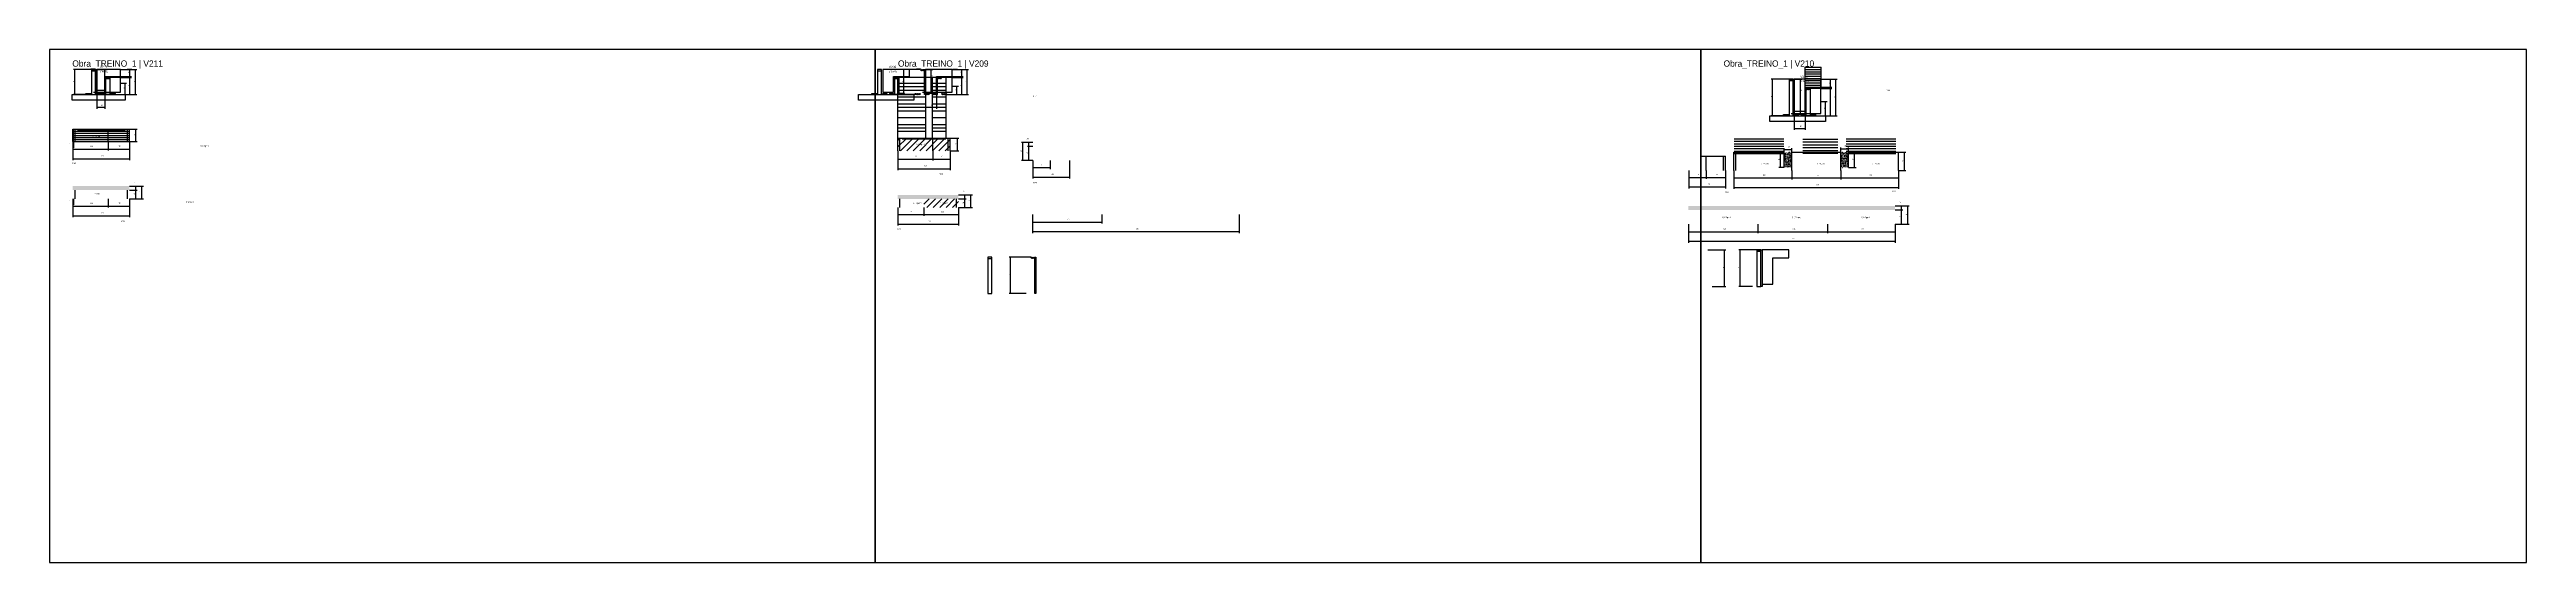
# Model space of a CAD drawing. Header units: metres. Extents: x -41 to 34800, y -36000 to 1848.
# Drawn here: x 2900 to 11600, y -10800 to -9000 of the extents above; entities that cross this region are included whole.
import ezdxf

# ---------------------------------------------------------------- set-up
doc = ezdxf.new("R2010")
doc.units = ezdxf.units.M
for name, color, linetype in [('CELL_BORDER', 8, 'Continuous'), ('CONCRETO', 251, 'Continuous'), ('COTA', 4, 'Continuous'), ('Cota Seção (2x)', 4, 'Continuous'), ('Hachura', 253, 'Continuous'), ('LABEL_ID', 3, 'Continuous'), ('Madeira', 126, 'Continuous'), ('NOMENCLATURA', 7, 'Continuous'), ('Painéis', 200, 'Continuous'), ('REAPROVEITAMENTO', 251, 'Continuous'), ('SARR_2.2x7', 40, 'Continuous'), ('Texto Seção', 7, 'Continuous')]:
    doc.layers.add(name, color=color, linetype=linetype)

msp = doc.modelspace()

# ---------------------------------------------------------------- hatches: boundary and pattern name
at = {"layer": 'COTA'}
h = msp.add_hatch(dxfattribs=at)
h.set_pattern_fill('AR-CONC', scale=0.03)
h.paths.add_polyline_path([(9019.3, -9360.02), (8992.3, -9360.02), (8992.3, -9414.02), (9019.3, -9414.02)])
h = msp.add_hatch(dxfattribs=at)
h.set_pattern_fill('AR-CONC', scale=0.03)
h.paths.add_polyline_path([(9218.3, -9362.22), (9218.3, -9360.02), (9191.3, -9360.02), (9191.3, -9414.02), (9218.3, -9414.02)])
h = msp.add_hatch(dxfattribs=at)
h.set_pattern_fill('AR-CONC', scale=0.03)
h.paths.add_polyline_path([(3180.6, -9493.3), (3180.6, -9479.3), (3180.6, -9479.3), (2981.6, -9479.3), (2981.6, -9479.3), (2981.6, -9493.3), (2981.6, -9493.3), (3180.6, -9493.3)])
h = msp.add_hatch(dxfattribs=at)
h.set_pattern_fill('AR-CONC', scale=0.03)
h.paths.add_polyline_path([(6092.4, -9510.2), (5879.4, -9510.2), (5879.4, -9510.2), (5879.4, -9524.2), (5879.4, -9524.2), (6092.4, -9524.2), (6092.4, -9524.2), (6092.4, -9510.2)])
h = msp.add_hatch(dxfattribs=at)
h.set_pattern_fill('AR-CONC', scale=0.03)
h.paths.add_polyline_path([(9382.5, -9548.92), (9382.5, -9562.92), (9382.5, -9562.92), (8656.5, -9562.92), (8656.5, -9562.92), (8656.5, -9548.92), (8656.5, -9548.92), (9382.5, -9548.92)])
at = {"layer": 'Hachura'}
h = msp.add_hatch(dxfattribs=at)
h.set_pattern_fill('ANSI31', scale=0.5)
h.paths.add_polyline_path([(3061.7, -9074.4), (3061.7, -9070), (3061.7, -9070), (3047.7, -9070), (3047.7, -9070), (3047.7, -9074.4), (3047.7, -9074.4), (3061.7, -9074.4)])
h = msp.add_hatch(color=8, dxfattribs=at)
h.dxf.hatch_style = 1
h.paths.add_polyline_path([(3061.7, -9070), (3065.7, -9070), (3065.7, -9070), (3065.7, -9158), (3065.7, -9158), (3061.7, -9158), (3061.7, -9158), (3061.7, -9070)])
h = msp.add_hatch(color=8, dxfattribs=at)
h.dxf.hatch_style = 1
h.paths.add_polyline_path([(3097.7, -9094), (3093.7, -9094), (3093.7, -9094), (3093.7, -9158), (3093.7, -9158), (3097.7, -9158), (3097.7, -9158), (3097.7, -9094)])
h = msp.add_hatch(color=8, dxfattribs=at)
h.dxf.hatch_style = 1
h.paths.add_polyline_path([(3093.7, -9098), (3093.7, -9094), (3093.7, -9094), (3149.3, -9094), (3149.3, -9094), (3149.3, -9098), (3149.3, -9098), (3093.7, -9098)])
h = msp.add_hatch(dxfattribs=at)
h.set_pattern_fill('ANSI31', scale=0.5)
h.paths.add_polyline_path([(3097.7, -9102.4), (3097.7, -9098), (3097.7, -9098), (3111.7, -9098), (3111.7, -9098), (3111.7, -9102.4), (3111.7, -9102.4), (3097.7, -9102.4)])
h = msp.add_hatch(dxfattribs=at)
h.set_pattern_fill('ANSI31', scale=0.5)
h.paths.add_polyline_path([(5973.3, -9074.4), (5973.3, -9070), (5973.3, -9070), (5959.3, -9070), (5959.3, -9070), (5959.3, -9074.4), (5959.3, -9074.4), (5973.3, -9074.4)])
h = msp.add_hatch(color=8, dxfattribs=at)
h.dxf.hatch_style = 1
h.paths.add_polyline_path([(5973.3, -9070), (5977.3, -9070), (5977.3, -9070), (5977.3, -9158), (5977.3, -9158), (5973.3, -9158), (5973.3, -9158), (5973.3, -9070)])
h = msp.add_hatch(color=8, dxfattribs=at)
h.dxf.hatch_style = 1
h.paths.add_polyline_path([(6015.3, -9098), (6015.3, -9094), (6015.3, -9094), (6070.9, -9094), (6070.9, -9094), (6070.9, -9098), (6070.9, -9098), (6015.3, -9098)])
h = msp.add_hatch(color=8, dxfattribs=at)
h.dxf.hatch_style = 1
h.paths.add_polyline_path([(6019.3, -9098), (6015.3, -9098), (6015.3, -9098), (6015.3, -9158), (6015.3, -9158), (6019.3, -9158), (6019.3, -9158), (6019.3, -9098)])
h = msp.add_hatch(dxfattribs=at)
h.set_pattern_fill('ANSI31', scale=0.5)
h.paths.add_polyline_path([(6019.3, -9102.4), (6019.3, -9098), (6019.3, -9098), (6033.3, -9098), (6033.3, -9098), (6033.3, -9102.4), (6033.3, -9102.4), (6019.3, -9102.4)])
h = msp.add_hatch(dxfattribs=at)
h.set_pattern_fill('ANSI31', scale=0.5)
h.paths.add_polyline_path([(9024.4, -9108.62), (9024.4, -9104.22), (9024.4, -9104.22), (9010.4, -9104.22), (9010.4, -9104.22), (9010.4, -9108.62), (9010.4, -9108.62), (9024.4, -9108.62)])
h = msp.add_hatch(color=8, dxfattribs=at)
h.dxf.hatch_style = 1
h.paths.add_polyline_path([(9024.4, -9104.22), (9028.4, -9104.22), (9028.4, -9104.22), (9028.4, -9232.22), (9028.4, -9232.22), (9024.4, -9232.22), (9024.4, -9232.22), (9024.4, -9104.22)])
h = msp.add_hatch(color=8, dxfattribs=at)
h.dxf.hatch_style = 1
h.paths.add_polyline_path([(9070.4, -9132.22), (9066.4, -9132.22), (9066.4, -9132.22), (9066.4, -9232.22), (9066.4, -9232.22), (9070.4, -9232.22), (9070.4, -9232.22), (9070.4, -9132.22)])
h = msp.add_hatch(color=8, dxfattribs=at)
h.dxf.hatch_style = 1
h.paths.add_polyline_path([(9066.4, -9136.22), (9066.4, -9132.22), (9066.4, -9132.22), (9122, -9132.22), (9122, -9132.22), (9122, -9136.22), (9122, -9136.22), (9066.4, -9136.22)])
h = msp.add_hatch(dxfattribs=at)
h.set_pattern_fill('ANSI31', scale=0.5)
h.paths.add_polyline_path([(3027.7, -9158), (3027.7, -9153.6), (3027.7, -9153.6), (3047.7, -9153.6), (3047.7, -9153.6), (3047.7, -9158), (3047.7, -9158), (3027.7, -9158)])
h = msp.add_hatch(color=8, dxfattribs=at)
h.dxf.hatch_style = 1
h.paths.add_polyline_path([(3065.7, -9153.6), (3065.7, -9150), (3065.7, -9150), (3093.7, -9150), (3093.7, -9150), (3093.7, -9153.6), (3093.7, -9153.6), (3065.7, -9153.6)])
h = msp.add_hatch(dxfattribs=at)
h.set_pattern_fill('ANSI31', scale=0.5)
h.paths.add_polyline_path([(3065.7, -9158), (3065.7, -9153.6), (3065.7, -9153.6), (3075.7, -9153.6), (3075.7, -9153.6), (3075.7, -9158), (3075.7, -9158), (3065.7, -9158)])
h = msp.add_hatch(dxfattribs=at)
h.set_pattern_fill('ANSI31', scale=0.5)
h.paths.add_polyline_path([(3093.7, -9158), (3093.7, -9153.6), (3093.7, -9153.6), (3083.7, -9153.6), (3083.7, -9153.6), (3083.7, -9158), (3083.7, -9158), (3093.7, -9158)])
h = msp.add_hatch(dxfattribs=at)
h.set_pattern_fill('ANSI31', scale=0.5)
h.paths.add_polyline_path([(3131.7, -9158), (3131.7, -9153.6), (3131.7, -9153.6), (3111.7, -9153.6), (3111.7, -9153.6), (3111.7, -9158), (3111.7, -9158), (3131.7, -9158)])
h = msp.add_hatch(dxfattribs=at)
h.set_pattern_fill('ANSI31', scale=0.5)
h.paths.add_polyline_path([(5939.3, -9158), (5939.3, -9153.6), (5939.3, -9153.6), (5959.3, -9153.6), (5959.3, -9153.6), (5959.3, -9158), (5959.3, -9158), (5939.3, -9158)])
h = msp.add_hatch(color=8, dxfattribs=at)
h.dxf.hatch_style = 1
h.paths.add_polyline_path([(5977.3, -9153.6), (5977.3, -9150), (5977.3, -9150), (6015.3, -9150), (6015.3, -9150), (6015.3, -9153.6), (6015.3, -9153.6), (5977.3, -9153.6)])
h = msp.add_hatch(dxfattribs=at)
h.set_pattern_fill('ANSI31', scale=0.5)
h.paths.add_polyline_path([(5977.3, -9158), (5977.3, -9153.6), (5977.3, -9153.6), (5991.3, -9153.6), (5991.3, -9153.6), (5991.3, -9158), (5991.3, -9158), (5977.3, -9158)])
h = msp.add_hatch(dxfattribs=at)
h.set_pattern_fill('ANSI31', scale=0.5)
h.paths.add_polyline_path([(6015.3, -9158), (6015.3, -9153.6), (6015.3, -9153.6), (6001.3, -9153.6), (6001.3, -9153.6), (6001.3, -9158), (6001.3, -9158), (6015.3, -9158)])
h = msp.add_hatch(dxfattribs=at)
h.set_pattern_fill('ANSI31', scale=0.5)
h.paths.add_polyline_path([(6053.3, -9158), (6053.3, -9153.6), (6053.3, -9153.6), (6033.3, -9153.6), (6033.3, -9153.6), (6033.3, -9158), (6033.3, -9158), (6053.3, -9158)])
h = msp.add_hatch(dxfattribs=at)
h.set_pattern_fill('ANSI31', scale=0.5)
h.paths.add_polyline_path([(9070.4, -9140.62), (9070.4, -9136.22), (9070.4, -9136.22), (9084.4, -9136.22), (9084.4, -9136.22), (9084.4, -9140.62), (9084.4, -9140.62), (9070.4, -9140.62)])
h = msp.add_hatch(dxfattribs=at)
h.set_pattern_fill('ANSI31', scale=0.5)
h.paths.add_polyline_path([(8990.4, -9232.22), (8990.4, -9227.82), (8990.4, -9227.82), (9010.4, -9227.82), (9010.4, -9227.82), (9010.4, -9232.22), (9010.4, -9232.22), (8990.4, -9232.22)])
h = msp.add_hatch(color=8, dxfattribs=at)
h.dxf.hatch_style = 1
h.paths.add_polyline_path([(9028.4, -9227.82), (9028.4, -9224.22), (9028.4, -9224.22), (9066.4, -9224.22), (9066.4, -9224.22), (9066.4, -9227.82), (9066.4, -9227.82), (9028.4, -9227.82)])
h = msp.add_hatch(dxfattribs=at)
h.set_pattern_fill('ANSI31', scale=0.5)
h.paths.add_polyline_path([(9028.4, -9232.22), (9028.4, -9227.82), (9028.4, -9227.82), (9042.4, -9227.82), (9042.4, -9227.82), (9042.4, -9232.22), (9042.4, -9232.22), (9028.4, -9232.22)])
h = msp.add_hatch(dxfattribs=at)
h.set_pattern_fill('ANSI31', scale=0.5)
h.paths.add_polyline_path([(9066.4, -9232.22), (9066.4, -9227.82), (9066.4, -9227.82), (9052.4, -9227.82), (9052.4, -9227.82), (9052.4, -9232.22), (9052.4, -9232.22), (9066.4, -9232.22)])
h = msp.add_hatch(dxfattribs=at)
h.set_pattern_fill('ANSI31', scale=0.5)
h.paths.add_polyline_path([(9104.4, -9232.22), (9104.4, -9227.82), (9104.4, -9227.82), (9084.4, -9227.82), (9084.4, -9227.82), (9084.4, -9232.22), (9084.4, -9232.22), (9104.4, -9232.22)])
h = msp.add_hatch(dxfattribs=at)
h.set_pattern_fill('ANSI31', scale=0.5)
h.paths.add_polyline_path([(6360.5, -9732.8), (6360.5, -9728.4), (6360.5, -9728.4), (6346.5, -9728.4), (6346.5, -9728.4), (6346.5, -9732.8), (6346.5, -9732.8), (6360.5, -9732.8)])
h = msp.add_hatch(color=8, dxfattribs=at)
h.dxf.hatch_style = 1
h.paths.add_polyline_path([(6360.5, -9728.4), (6364.5, -9728.4), (6364.5, -9728.4), (6364.5, -9856.4), (6364.5, -9856.4), (6360.5, -9856.4), (6360.5, -9856.4), (6360.5, -9728.4)])
h = msp.add_hatch(dxfattribs=at)
h.set_pattern_fill('ANSI31', scale=0.5)
h.paths.add_polyline_path([(8911.3, -9707.42), (8911.3, -9703.02), (8911.3, -9703.02), (8897.3, -9703.02), (8897.3, -9703.02), (8897.3, -9707.42), (8897.3, -9707.42), (8911.3, -9707.42)])
h = msp.add_hatch(color=8, dxfattribs=at)
h.dxf.hatch_style = 1
h.paths.add_polyline_path([(8911.3, -9703.02), (8915.3, -9703.02), (8915.3, -9703.02), (8915.3, -9831.02), (8915.3, -9831.02), (8911.3, -9831.02), (8911.3, -9831.02), (8911.3, -9703.02)])
at = {"layer": 'REAPROVEITAMENTO'}
h = msp.add_hatch(dxfattribs=at)
h.set_pattern_fill('ANSI31', scale=5)
h.paths.add_polyline_path([(5880, -9310.9), (5880, -9354.9), (5880, -9354.9), (6063, -9354.9), (6063, -9354.9), (6063, -9310.9), (6063, -9310.9), (5880, -9310.9)])
h = msp.add_hatch(dxfattribs=at)
h.set_pattern_fill('ANSI31', scale=5)
h.paths.add_polyline_path([(5970.4, -9524.2), (5970.4, -9554.2), (5970.4, -9554.2), (6092.4, -9554.2), (6092.4, -9554.2), (6092.4, -9524.2), (6092.4, -9524.2), (5970.4, -9524.2)])

# ---------------------------------------------------------------- linework, layer by layer
at = {"layer": 'CELL_BORDER'}
for points in [[(2900, -10800), (5800, -10800), (5800, -9000), (2900, -9000)], [(5800, -10800), (8700, -10800), (8700, -9000), (5800, -9000)], [(8700, -10800), (11600, -10800), (11600, -9000), (8700, -9000)]]:
    msp.add_lwpolyline(points, close=True, dxfattribs=at)
at = {"layer": 'CONCRETO'}
for points in [[(3149.3, -9094), (3149.3, -9070), (3065.7, -9070), (3065.7, -9098), (3065.7, -9098), (3065.7, -9150), (3093.7, -9150), (3093.7, -9094)], [(3065.7, -9150), (3149.3, -9150), (3149.3, -9070), (3065.7, -9070)], [(5920.3, -9094), (5920.3, -9070), (5826.7, -9070), (5826.7, -9098), (5826.7, -9098), (5826.7, -9150), (5864.7, -9150), (5864.7, -9094)], [(5977.3, -9150), (6070.9, -9150), (6070.9, -9070), (5977.3, -9070)], [(9122, -9132.22), (9122, -9104.22), (9028.4, -9104.22), (9028.4, -9132.22), (9028.4, -9132.22), (9028.4, -9224.22), (9066.4, -9224.22), (9066.4, -9132.22)], [(9028.4, -9224.22), (9122, -9224.22), (9122, -9104.22), (9028.4, -9104.22)], [(9008.9, -9731.02), (9008.9, -9703.02), (8915.3, -9703.02), (8915.3, -9731.02), (8915.3, -9731.02), (8915.3, -9823.02), (8953.3, -9823.02), (8953.3, -9731.02)]]:
    msp.add_lwpolyline(points, close=True, dxfattribs=at)
at = {"layer": 'COTA'}
for p, q in [((3047.7, -9070), (2983.9, -9070)), ((2988.9, -9158), (2988.9, -9070)), ((3147, -9118), (3170.6, -9118)), ((3149.3, -9070), (3206.7, -9070)), ((3149.3, -9070), (3187.4, -9070)), ((3149.3, -9094), (3187.4, -9094)), ((3149.3, -9098), (3187.4, -9098)), ((3165.6, -9158), (3165.6, -9118)), ((3182.4, -9094), (3182.4, -9070)), ((3182.4, -9158), (3182.4, -9098)), ((3201.7, -9158), (3201.7, -9070)), ((5959.3, -9070), (5895.4, -9070)), ((5900.4, -9158), (5900.4, -9070)), ((6068.6, -9128), (6092.1, -9128)), ((6070.9, -9070), (6128.3, -9070)), ((6070.9, -9070), (6108.9, -9070)), ((6070.9, -9094), (6108.9, -9094)), ((6070.9, -9098), (6108.9, -9098)), ((6087.1, -9158), (6087.1, -9128)), ((6103.9, -9094), (6103.9, -9070)), ((6103.9, -9158), (6103.9, -9098)), ((6123.3, -9158), (6123.3, -9070)), ((9010.4, -9104.22), (8946.5, -9104.22)), ((8951.5, -9232.22), (8951.5, -9104.22)), ((9122, -9104.22), (9179.4, -9104.22)), ((9122, -9104.22), (9160.1, -9104.22)), ((9122, -9132.22), (9160.1, -9132.22)), ((9155.1, -9132.22), (9155.1, -9104.22)), ((9174.4, -9232.22), (9174.4, -9104.22)), ((3032.1, -9158), (2983.9, -9158)), ((3065.7, -9158), (3065.7, -9207.7)), ((3065.7, -9202.7), (3093.7, -9202.7)), ((3093.7, -9158), (3093.7, -9207.7)), ((3127.3, -9158), (3206.7, -9158)), ((3127.3, -9158), (3187.4, -9158)), ((3147, -9158), (3170.6, -9158)), ((5943.7, -9158), (5895.4, -9158)), ((5977.3, -9158), (5977.3, -9207.7)), ((5977.3, -9202.7), (6015.3, -9202.7)), ((6015.3, -9158), (6015.3, -9207.7)), ((6048.9, -9158), (6128.3, -9158)), ((6048.9, -9158), (6108.9, -9158)), ((6068.6, -9158), (6092.1, -9158)), ((9119.7, -9182.22), (9143.3, -9182.22)), ((9122, -9136.22), (9160.1, -9136.22)), ((9138.3, -9232.22), (9138.3, -9182.22)), ((9155.1, -9232.22), (9155.1, -9136.22)), ((3180.6, -9279.2), (3208, -9279.2)), ((3203, -9323.2), (3203, -9279.2)), ((8994.8, -9232.22), (8946.5, -9232.22)), ((9028.4, -9232.22), (9028.4, -9281.92)), ((9028.4, -9276.92), (9066.4, -9276.92)), ((9066.4, -9232.22), (9066.4, -9281.92)), ((9100, -9232.22), (9179.4, -9232.22)), ((9100, -9232.22), (9160.1, -9232.22)), ((9119.7, -9232.22), (9143.3, -9232.22)), ((2981.6, -9323.2), (2981.6, -9354.7)), ((2981.6, -9323.2), (2981.6, -9388.3)), ((2981.6, -9323.2), (2981.6, -9344.9)), ((2981.6, -9339.9), (2983.6, -9339.9)), ((2981.6, -9349.7), (3105.6, -9349.7)), ((2981.6, -9383.3), (3180.6, -9383.3)), ((2983.6, -9323.2), (2983.6, -9344.9)), ((3105.6, -9323.2), (3105.6, -9354.7)), ((3105.6, -9323.2), (3105.6, -9354.7)), ((3105.6, -9349.7), (3180.6, -9349.7)), ((3180.6, -9323.2), (3180.6, -9354.7)), ((3180.6, -9323.2), (3180.6, -9388.3)), ((3180.6, -9323.2), (3208, -9323.2)), ((5880, -9354.9), (5880, -9389.4)), ((5880, -9354.9), (5880, -9423)), ((5880, -9384.4), (6002, -9384.4)), ((6002, -9354.9), (6002, -9389.4)), ((6002, -9354.9), (6002, -9389.4)), ((6002, -9384.4), (6063, -9384.4)), ((6063, -9310.9), (6094.1, -9310.9)), ((6063, -9354.9), (6063, -9389.4)), ((6063, -9354.9), (6063, -9423)), ((6063, -9354.9), (6094.1, -9354.9)), ((6089.1, -9354.9), (6089.1, -9310.9)), ((6354.1, -9325.8), (6313.5, -9325.8)), ((6354.1, -9389.8), (6313.5, -9389.8)), ((6318.5, -9389.8), (6318.5, -9325.8)), ((6354.1, -9325.8), (6335.2, -9325.8)), ((6354.1, -9339.8), (6335.2, -9339.8)), ((6354.1, -9339.8), (6335.2, -9339.8)), ((6354.1, -9389.8), (6335.2, -9389.8)), ((6340.2, -9339.8), (6340.2, -9325.8)), ((6340.2, -9389.8), (6340.2, -9339.8)), ((6354.1, -9389.8), (6354.1, -9419.3)), ((6354.1, -9389.8), (6354.1, -9452.9)), ((6415.1, -9389.8), (6415.1, -9419.3)), ((6483.1, -9389.8), (6483.1, -9452.9)), ((3180.6, -9479.3), (3208, -9479.3)), ((3180.6, -9479.3), (3229.6, -9479.3)), ((3203, -9493.3), (3203, -9479.3)), ((3224.6, -9523.3), (3224.6, -9479.3)), ((5880, -9418), (6063, -9418)), ((6354.1, -9414.3), (6415.1, -9414.3)), ((6354.1, -9447.9), (6483.1, -9447.9)), ((8658, -9424.02), (8658, -9453.52)), ((8658, -9424.02), (8658, -9487.12)), ((8658, -9448.52), (8719, -9448.52)), ((8658, -9482.12), (8787, -9482.12)), ((8719, -9424.02), (8719, -9453.52)), ((8719, -9424.02), (8719, -9453.52)), ((8719, -9448.52), (8787, -9448.52)), ((8787, -9424.02), (8787, -9453.52)), ((8787, -9424.02), (8787, -9487.12)), ((8816.3, -9424.02), (8816.3, -9455.52)), ((8816.3, -9424.02), (8816.3, -9489.12)), ((8816.3, -9450.52), (9019.3, -9450.52)), ((9019.3, -9424.02), (9019.3, -9455.52)), ((9191.3, -9424.02), (9191.3, -9455.52)), ((9191.3, -9450.52), (9394.3, -9450.52)), ((9394.3, -9424.02), (9394.3, -9455.52)), ((9394.3, -9424.02), (9394.3, -9489.12)), ((2981.6, -9523.3), (2981.6, -9554.8)), ((2981.6, -9523.3), (2981.6, -9588.4)), ((2981.6, -9523.3), (2981.6, -9545)), ((2981.6, -9540), (2983.6, -9540)), ((2981.6, -9549.8), (3105.6, -9549.8)), ((2983.6, -9523.3), (2983.6, -9545)), ((3105.6, -9523.3), (3105.6, -9554.8)), ((3105.6, -9523.3), (3105.6, -9554.8)), ((3105.6, -9549.8), (3180.6, -9549.8)), ((3180.6, -9493.3), (3208, -9493.3)), ((3180.6, -9493.3), (3208, -9493.3)), ((3180.6, -9523.3), (3180.6, -9554.8)), ((3180.6, -9523.3), (3180.6, -9588.4)), ((3180.6, -9523.3), (3208, -9523.3)), ((3180.6, -9523.3), (3229.6, -9523.3)), ((3203, -9523.3), (3203, -9493.3)), ((5879.4, -9554.2), (5879.4, -9583.7)), ((5879.4, -9554.2), (5879.4, -9617.2)), ((5970.4, -9554.2), (5970.4, -9583.7)), ((5970.4, -9554.2), (5970.4, -9583.7)), ((6092.4, -9510.2), (6141.4, -9510.2)), ((6092.4, -9510.2), (6119.8, -9510.2)), ((6092.4, -9524.2), (6119.8, -9524.2)), ((6092.4, -9524.2), (6119.8, -9524.2)), ((6092.4, -9554.2), (6092.4, -9583.7)), ((6092.4, -9554.2), (6092.4, -9617.2)), ((6092.4, -9554.2), (6141.4, -9554.2)), ((6092.4, -9554.2), (6119.8, -9554.2)), ((6114.8, -9524.2), (6114.8, -9510.2)), ((6114.8, -9554.2), (6114.8, -9524.2)), ((6136.4, -9554.2), (6136.4, -9510.2)), ((8816.3, -9484.12), (9394.3, -9484.12)), ((9382.5, -9548.92), (9409.9, -9548.92)), ((9382.5, -9548.92), (9431.6, -9548.92)), ((9382.5, -9562.92), (9409.9, -9562.92)), ((9382.5, -9562.92), (9409.9, -9562.92)), ((9404.9, -9562.92), (9404.9, -9548.92)), ((9404.9, -9612.92), (9404.9, -9562.92)), ((9426.6, -9612.92), (9426.6, -9548.92)), ((2981.6, -9583.4), (3180.6, -9583.4)), ((5879.4, -9578.7), (5970.4, -9578.7)), ((5879.4, -9612.2), (6092.4, -9612.2)), ((5970.4, -9578.7), (6092.4, -9578.7)), ((6352.6, -9578.7), (6352.6, -9610.2)), ((6352.6, -9578.7), (6352.6, -9643.8)), ((6352.6, -9605.2), (6596.6, -9605.2)), ((6352.6, -9638.8), (7078.6, -9638.8)), ((6596.6, -9578.7), (6596.6, -9610.2)), ((7078.6, -9578.7), (7078.6, -9643.8)), ((8656.5, -9612.92), (8656.5, -9644.42)), ((8656.5, -9612.92), (8656.5, -9678.02)), ((8656.5, -9639.42), (8900.5, -9639.42)), ((8900.5, -9612.92), (8900.5, -9644.42)), ((8900.5, -9612.92), (8900.5, -9644.42)), ((8900.5, -9639.42), (9144.5, -9639.42)), ((9144.5, -9612.92), (9144.5, -9644.42)), ((9144.5, -9612.92), (9144.5, -9644.42)), ((9144.5, -9639.42), (9382.5, -9639.42)), ((9382.5, -9612.92), (9382.5, -9644.42)), ((9382.5, -9612.92), (9382.5, -9678.02)), ((9382.5, -9612.92), (9409.9, -9612.92)), ((9382.5, -9612.92), (9431.6, -9612.92)), ((6346.5, -9728.4), (6270.8, -9728.4)), ((6275.8, -9856.4), (6275.8, -9728.4)), ((8656.5, -9673.02), (9382.5, -9673.02)), ((8724.4, -9703.02), (8788.3, -9703.02)), ((8783.3, -9831.02), (8783.3, -9703.02)), ((8897.3, -9703.02), (8833.4, -9703.02)), ((8838.4, -9831.02), (8838.4, -9703.02)), ((6330.9, -9856.4), (6270.8, -9856.4)), ((8740, -9831.02), (8788.3, -9831.02)), ((8881.7, -9831.02), (8833.4, -9831.02))]:
    msp.add_line(p, q, dxfattribs=at)
at = {"layer": 'Cota Seção (2x)'}
for p, q in [((3054.7, -9070), (3098.7, -9070)), ((3093.7, -9150), (3093.7, -9070)), ((5966.3, -9070), (6002.2, -9070)), ((5997.2, -9150), (5997.2, -9070)), ((9017.4, -9104.22), (9054.9, -9104.22)), ((9049.9, -9224.22), (9049.9, -9104.22)), ((3054.7, -9150), (3098.7, -9150)), ((3065.7, -9158), (3065.7, -9137)), ((3065.7, -9142), (3093.7, -9142)), ((3093.7, -9158), (3093.7, -9137)), ((5966.3, -9150), (6002.2, -9150)), ((5977.3, -9158), (5977.3, -9145)), ((5977.3, -9150), (6015.3, -9150)), ((6015.3, -9158), (6015.3, -9145)), ((9028.4, -9232.22), (9028.4, -9211.22)), ((9028.4, -9216.22), (9066.4, -9216.22)), ((9066.4, -9232.22), (9066.4, -9211.22)), ((9017.4, -9224.22), (9054.9, -9224.22)), ((8992.3, -9360.02), (8974.4, -9360.02)), ((8979.4, -9414.02), (8979.4, -9360.02)), ((8992.3, -9360.02), (8992.3, -9346.02)), ((8992.3, -9351.02), (9019.3, -9351.02)), ((9019.3, -9360.02), (9019.3, -9346.02)), ((9191.3, -9360.02), (9191.3, -9343.62)), ((9191.3, -9348.62), (9218.3, -9348.62)), ((9218.3, -9360.02), (9218.3, -9343.62)), ((9218.3, -9360.02), (9245.1, -9360.02)), ((9240.1, -9414.02), (9240.1, -9360.02)), ((9394.3, -9360.02), (9420.2, -9360.02)), ((9415.2, -9424.02), (9415.2, -9360.02)), ((8992.3, -9414.02), (8974.4, -9414.02)), ((9019.3, -9424.02), (9019.3, -9455.52)), ((9019.3, -9450.52), (9191.3, -9450.52)), ((9191.3, -9424.02), (9191.3, -9455.52)), ((9218.3, -9414.02), (9245.1, -9414.02)), ((9394.3, -9424.02), (9420.2, -9424.02))]:
    msp.add_line(p, q, dxfattribs=at)
at = {"layer": 'Madeira'}
for points in [[(3061.7, -9074.4), (3061.7, -9070), (3047.7, -9070), (3047.7, -9074.4)], [(3061.7, -9070), (3047.7, -9070), (3047.7, -9158), (3061.7, -9158)], [(3097.7, -9102.4), (3097.7, -9098), (3111.7, -9098), (3111.7, -9102.4)], [(3097.7, -9098), (3111.7, -9098), (3111.7, -9158), (3097.7, -9158)], [(5822.7, -9074.4), (5822.7, -9070), (5808.7, -9070), (5808.7, -9074.4)], [(5822.7, -9070), (5808.7, -9070), (5808.7, -9158), (5822.7, -9158)], [(5868.7, -9102.4), (5868.7, -9098), (5882.7, -9098), (5882.7, -9102.4)], [(5868.7, -9098), (5882.7, -9098), (5882.7, -9158), (5868.7, -9158)], [(9024.4, -9108.62), (9024.4, -9104.22), (9010.4, -9104.22), (9010.4, -9108.62)], [(9024.4, -9104.22), (9010.4, -9104.22), (9010.4, -9232.22), (9024.4, -9232.22)], [(3165.2, -9178), (2980, -9178), (2980, -9158), (3165.2, -9158)], [(3027.7, -9158), (3027.7, -9153.6), (3047.7, -9153.6), (3047.7, -9158)], [(3065.7, -9158), (3065.7, -9153.6), (3075.7, -9153.6), (3075.7, -9158)], [(3093.7, -9158), (3093.7, -9153.6), (3083.7, -9153.6), (3083.7, -9158)], [(3131.7, -9158), (3131.7, -9153.6), (3111.7, -9153.6), (3111.7, -9158)], [(5936.1, -9178), (5741, -9178), (5741, -9158), (5936.1, -9158)], [(5788.7, -9158), (5788.7, -9153.6), (5808.7, -9153.6), (5808.7, -9158)], [(5826.7, -9158), (5826.7, -9153.6), (5840.7, -9153.6), (5840.7, -9158)], [(5864.7, -9158), (5864.7, -9153.6), (5850.7, -9153.6), (5850.7, -9158)], [(5902.7, -9158), (5902.7, -9153.6), (5882.7, -9153.6), (5882.7, -9158)], [(9070.4, -9140.62), (9070.4, -9136.22), (9084.4, -9136.22), (9084.4, -9140.62)], [(9070.4, -9136.22), (9084.4, -9136.22), (9084.4, -9232.22), (9070.4, -9232.22)], [(9137.9, -9252.22), (8942.7, -9252.22), (8942.7, -9232.22), (9137.9, -9232.22)], [(8990.4, -9232.22), (8990.4, -9227.82), (9010.4, -9227.82), (9010.4, -9232.22)], [(9028.4, -9232.22), (9028.4, -9227.82), (9042.4, -9227.82), (9042.4, -9232.22)], [(9066.4, -9232.22), (9066.4, -9227.82), (9052.4, -9227.82), (9052.4, -9232.22)], [(9104.4, -9232.22), (9104.4, -9227.82), (9084.4, -9227.82), (9084.4, -9232.22)], [(6209.9, -9732.8), (6209.9, -9728.4), (6195.9, -9728.4), (6195.9, -9732.8)], [(6209.9, -9728.4), (6195.9, -9728.4), (6195.9, -9856.4), (6209.9, -9856.4)], [(8911.3, -9707.42), (8911.3, -9703.02), (8897.3, -9703.02), (8897.3, -9707.42)], [(8911.3, -9703.02), (8897.3, -9703.02), (8897.3, -9831.02), (8911.3, -9831.02)]]:
    msp.add_lwpolyline(points, close=True, dxfattribs=at)
at = {"layer": 'Painéis'}
for p, q in [((3065.7, -9158), (3065.7, -9070)), ((3093.7, -9094), (3149.3, -9094)), ((3093.7, -9098), (3093.7, -9094)), ((3093.7, -9158), (3093.7, -9098)), ((3149.3, -9098), (3149.3, -9094)), ((5880, -9097), (5977.5, -9097)), ((5880, -9310.9), (5880, -9097)), ((5977.3, -9158), (5977.3, -9070)), ((5977.5, -9310.9), (5977.5, -9097)), ((5977.5, -9097), (6001.5, -9097)), ((5977.5, -9310.9), (5977.5, -9097)), ((6001.5, -9310.9), (6001.5, -9097)), ((6001.5, -9097), (6049.5, -9097)), ((6001.5, -9310.9), (6001.5, -9097)), ((6015.3, -9094), (6070.9, -9094)), ((6015.3, -9098), (6015.3, -9094)), ((6015.3, -9158), (6015.3, -9098)), ((6049.5, -9310.9), (6049.5, -9097)), ((6070.9, -9098), (6070.9, -9094)), ((9028.4, -9232.22), (9028.4, -9104.22)), ((9066.4, -9062.22), (9122.4, -9062.22)), ((9066.4, -9132.22), (9066.4, -9062.22)), ((9066.4, -9132.22), (9122, -9132.22)), ((9066.4, -9136.22), (9066.4, -9132.22)), ((9066.4, -9132.22), (9122.4, -9132.22)), ((9122, -9136.22), (9122, -9132.22)), ((9122.4, -9132.22), (9122.4, -9062.22)), ((3065.7, -9150), (3093.7, -9150)), ((3065.7, -9153.6), (3065.7, -9150)), ((3093.7, -9153.6), (3093.7, -9150)), ((5977.3, -9150), (6015.3, -9150)), ((5977.3, -9153.6), (5977.3, -9150)), ((6015.3, -9153.6), (6015.3, -9150)), ((9066.4, -9232.22), (9066.4, -9136.22)), ((9066.4, -9232.22), (9066.4, -9136.22)), ((2981.6, -9279.2), (3180.6, -9279.2)), ((2981.6, -9323.2), (2981.6, -9279.2)), ((2983.6, -9323.2), (2983.6, -9279.2)), ((3105.6, -9323.2), (3105.6, -9279.2)), ((3180.6, -9323.2), (3180.6, -9279.2)), ((9028.4, -9224.22), (9066.4, -9224.22)), ((9028.4, -9227.82), (9028.4, -9224.22)), ((9066.4, -9227.82), (9066.4, -9224.22)), ((2981.6, -9323.2), (3180.6, -9323.2)), ((5880, -9310.9), (6063, -9310.9)), ((5880, -9354.9), (5880, -9310.9)), ((5880, -9310.9), (5977.5, -9310.9)), ((5977.5, -9310.9), (6001.5, -9310.9)), ((6001.5, -9310.9), (6049.5, -9310.9)), ((6002, -9354.9), (6002, -9310.9)), ((6063, -9354.9), (6063, -9310.9)), ((8700, -9374.02), (8787, -9374.02)), ((8719, -9424.02), (8719, -9374.02)), ((8787, -9424.02), (8787, -9374.02)), ((8816.3, -9360.02), (8992.3, -9360.02)), ((8816.3, -9424.02), (8816.3, -9360.02)), ((8992.3, -9414.02), (8992.3, -9360.02)), ((9019.3, -9360.02), (9191.3, -9360.02)), ((9019.3, -9424.02), (9019.3, -9360.02)), ((9191.3, -9424.02), (9191.3, -9360.02)), ((9218.3, -9360.02), (9394.3, -9360.02)), ((9218.3, -9414.02), (9218.3, -9360.02)), ((9394.3, -9424.02), (9394.3, -9360.02))]:
    msp.add_line(p, q, dxfattribs=at)
for points in [[(3061.7, -9070), (3065.7, -9070), (3065.7, -9158), (3061.7, -9158)], [(3093.7, -9098), (3093.7, -9094), (3149.3, -9094), (3149.3, -9098)], [(3097.7, -9098), (3093.7, -9098), (3093.7, -9158), (3097.7, -9158)], [(5973.3, -9070), (5977.3, -9070), (5977.3, -9158), (5973.3, -9158)], [(6015.3, -9098), (6015.3, -9094), (6070.9, -9094), (6070.9, -9098)], [(6019.3, -9098), (6015.3, -9098), (6015.3, -9158), (6019.3, -9158)], [(9024.4, -9104.22), (9028.4, -9104.22), (9028.4, -9232.22), (9024.4, -9232.22)], [(9066.4, -9136.22), (9066.4, -9132.22), (9122, -9132.22), (9122, -9136.22)], [(3065.7, -9153.6), (3065.7, -9150), (3093.7, -9150), (3093.7, -9153.6)], [(5977.3, -9153.6), (5977.3, -9150), (6015.3, -9150), (6015.3, -9153.6)], [(9070.4, -9136.22), (9066.4, -9136.22), (9066.4, -9232.22), (9070.4, -9232.22)], [(9028.4, -9227.82), (9028.4, -9224.22), (9066.4, -9224.22), (9066.4, -9227.82)], [(6360.5, -9728.4), (6364.5, -9728.4), (6364.5, -9856.4), (6360.5, -9856.4)], [(8911.3, -9703.02), (8915.3, -9703.02), (8915.3, -9831.02), (8911.3, -9831.02)]]:
    msp.add_lwpolyline(points, close=True, dxfattribs=at)
at = {"layer": 'SARR_2.2x7'}
for p, q in [((5881, -9118.1), (5976.5, -9118.1)), ((5881, -9130.15), (5976.5, -9130.15)), ((6002.5, -9118.1), (6048.5, -9118.1)), ((6002.5, -9130.15), (6048.5, -9130.15)), ((9067.4, -9070), (9121.4, -9070)), ((9067.4, -9077.78), (9121.4, -9077.78)), ((9067.4, -9085.56), (9121.4, -9085.56)), ((9067.4, -9093.33), (9121.4, -9093.33)), ((9067.4, -9101.11), (9121.4, -9101.11)), ((9067.4, -9108.89), (9121.4, -9108.89)), ((9067.4, -9116.67), (9121.4, -9116.67)), ((9067.4, -9124.44), (9121.4, -9124.44)), ((5881, -9142.2), (5976.5, -9142.2)), ((5881, -9166.3), (5976.5, -9166.3)), ((5881, -9190.4), (5976.5, -9190.4)), ((5881, -9202.45), (5976.5, -9202.45)), ((5881, -9214.5), (5976.5, -9214.5)), ((6002.5, -9142.2), (6048.5, -9142.2)), ((6002.5, -9166.3), (6048.5, -9166.3)), ((6002.5, -9190.4), (6048.5, -9190.4)), ((6002.5, -9202.45), (6048.5, -9202.45)), ((6002.5, -9214.5), (6048.5, -9214.5)), ((2982.6, -9286.53), (3104.6, -9286.53)), ((2982.6, -9293.87), (3104.6, -9293.87)), ((2982.6, -9301.2), (3104.6, -9301.2)), ((2982.6, -9308.53), (3104.6, -9308.53)), ((2990.6, -9323.2), (2990.6, -9279.2)), ((2998.6, -9281.4), (3105.6, -9281.4)), ((3105.6, -9281.4), (3165.6, -9281.4)), ((3106.6, -9286.53), (3179.6, -9286.53)), ((3106.6, -9293.87), (3179.6, -9293.87)), ((3106.6, -9301.2), (3179.6, -9301.2)), ((3106.6, -9308.53), (3179.6, -9308.53)), ((3173.6, -9323.2), (3173.6, -9279.2)), ((5881, -9238.6), (5976.5, -9238.6)), ((5881, -9262.7), (5976.5, -9262.7)), ((5881, -9274.75), (5976.5, -9274.75)), ((5881, -9286.8), (5976.5, -9286.8)), ((6002.5, -9238.6), (6048.5, -9238.6)), ((6002.5, -9262.7), (6048.5, -9262.7)), ((6002.5, -9274.75), (6048.5, -9274.75)), ((6002.5, -9286.8), (6048.5, -9286.8)), ((2982.6, -9315.87), (3104.6, -9315.87)), ((3106.6, -9315.87), (3179.6, -9315.87)), ((5887, -9354.9), (5887, -9310.9)), ((5895, -9313.1), (6002, -9313.1)), ((6002, -9313.1), (6048, -9313.1)), ((6056, -9354.9), (6056, -9310.9)), ((8780, -9424.02), (8780, -9374.02)), ((8817.4, -9312.77), (8991.4, -9312.77)), ((8817.4, -9321.52), (8991.4, -9321.52)), ((8817.4, -9330.27), (8991.4, -9330.27)), ((8817.4, -9339.02), (8991.4, -9339.02)), ((8817.4, -9347.77), (8991.4, -9347.77)), ((8817.4, -9356.52), (8991.4, -9356.52)), ((8817.4, -9365.27), (8991.4, -9365.27)), ((8823.3, -9424.02), (8823.3, -9360.02)), ((9058.4, -9314.02), (9181.4, -9314.02)), ((9058.4, -9324.02), (9181.4, -9324.02)), ((9058.4, -9334.02), (9181.4, -9334.02)), ((9058.4, -9344.02), (9181.4, -9344.02)), ((9058.4, -9354.02), (9181.4, -9354.02)), ((9058.4, -9364.02), (9181.4, -9364.02)), ((9210.4, -9312.77), (9384.4, -9312.77)), ((9210.4, -9321.52), (9384.4, -9321.52)), ((9210.4, -9330.27), (9384.4, -9330.27)), ((9210.4, -9339.02), (9384.4, -9339.02)), ((9210.4, -9347.77), (9384.4, -9347.77)), ((9210.4, -9356.52), (9384.4, -9356.52)), ((9210.4, -9365.27), (9384.4, -9365.27)), ((2990.6, -9523.3), (2990.6, -9493.3)), ((3173.6, -9523.3), (3173.6, -9493.3)), ((5886.4, -9554.2), (5886.4, -9524.2)), ((6085.4, -9554.2), (6085.4, -9524.2))]:
    msp.add_line(p, q, dxfattribs=at)

# ---------------------------------------------------------------- texts
at = {"layer": 'COTA'}
for s, p in [('44', (2983.4, -9114)), ('20', (3160.1, -9138)), ('30', (3176.9, -9128)), ('12', (3176.9, -9082)), ('44', (3196.2, -9114)), ('44', (5894.9, -9114)), ('30', (6098.4, -9128)), ('12', (6098.4, -9082)), ('44', (6117.8, -9114)), ('14', (9149.6, -9118.22)), ('14', (3079.7, -9197.2)), ('19', (5996.3, -9197.2)), ('15', (6081.6, -9143)), ('64', (8946, -9168.22)), ('25', (9132.8, -9207.22)), ('48', (9149.6, -9184.22)), ('64', (9168.9, -9168.22)), ('44', (3194.9, -9301.2)), ('19', (9047.4, -9271.42)), ('2', (2969.5, -9331.9)), ('124', (3043.6, -9341.7)), ('199', (3081.1, -9375.2)), ('75', (3143.1, -9341.6)), ('122', (5941, -9376.4)), ('61', (6032.5, -9376.3)), ('44', (6081, -9332.9)), ('64', (6310.4, -9357.8)), ('50', (6332, -9364.8)), ('14', (6332.1, -9314.7)), ('14', (3194.9, -9468.2)), ('183', (5971.5, -9409.7)), ('61', (6384.6, -9406.2)), ('129', (6418.6, -9439.8)), ('61', (8688.5, -9440.42)), ('129', (8722.5, -9474.02)), ('68', (8753, -9440.42)), ('203', (8917.8, -9442.32)), ('578', (9105.3, -9475.92)), ('203', (9292.8, -9442.32)), ('2', (2969.5, -9532)), ('124', (3043.6, -9541.8)), ('75', (3143.1, -9541.7)), ('30', (3194.8, -9508.3)), ('44', (3216.5, -9501.3)), ('91', (5924.9, -9570.6)), ('122', (6031.4, -9570.7)), ('30', (6106.6, -9539.2)), ('14', (6106.7, -9499.1)), ('44', (6128.4, -9532.2)), ('14', (9396.9, -9537.82)), ('199', (3081.1, -9575.3)), ('213', (5985.9, -9604)), ('244', (6474.6, -9597.1)), ('726', (6715.6, -9630.6)), ('244', (8778.5, -9631.32)), ('244', (9022.5, -9631.32)), ('238', (9263.5, -9631.22)), ('50', (9396.8, -9587.92)), ('64', (9418.5, -9580.92)), ('726', (9019.5, -9664.82)), ('64', (6270.3, -9792.4)), ('64', (8777.8, -9767.02)), ('64', (8832.9, -9767.02))]:
    msp.add_text(s, height=4, dxfattribs=at).set_placement(p)
at = {"layer": 'Cota Seção (2x)'}
for s, p in [('40', (3093.7, -9104.2)), ('40', (5997.2, -9093.5)), ('14', (3074.7, -9142)), ('19', (5989.8, -9150)), ('19', (9047.4, -9216.22)), ('60', (9049.9, -9144.22)), ('54', (8971.3, -9387.02)), ('27', (9005.8, -9342.92)), ('27', (9204.8, -9340.52)), ('54', (9232, -9387.02)), ('64', (9407.1, -9392.02)), ('172', (9105.3, -9442.52))]:
    msp.add_text(s, height=4, dxfattribs=at).set_placement(p)
at = {"layer": 'LABEL_ID'}
for s, p in [('Obra_TREINO_1 | V211', (2980, -9060)), ('Obra_TREINO_1 | V209', (5880, -9060)), ('Obra_TREINO_1 | V210', (8780, -9060))]:
    msp.add_text(s, height=22, dxfattribs=at).set_placement(p)
at = {"layer": 'NOMENCLATURA'}
for s, p in [('P27', (6353.8, -9166.5)), ('P24', (9351.9, -9145.12)), ('5 1/2pont', (3050.6, -9308)), ('5 1/2pont', (3430.6, -9341.3)), ('5 1/2pont', (5945.6, -9335.2)), ('P23', (2980.8, -9401.2)), ('P24', (6024.4, -9438.7)), ('P24', (6355.3, -9469.8)), ('7 1/2pont', (8910.6, -9402.82)), ('6 1/2pont', (9107.1, -9402.82)), ('7 1/2pont', (9301.6, -9402.82)), ('5 1/2pont', (3049.6, -9508.4)), ('5 1/2pont', (3379.1, -9537.3)), ('4 1/2pont', (5933.5, -9541.4)), ('5 1/2pont', (6027.1, -9541.4)), ('P26', (8785.4, -9503.92)), ('P27', (9373.5, -9500.22)), ('P23', (3151.9, -9605.4)), ('P24', (5876.5, -9632.2)), ('8 1/2pont', (8776.5, -9591.72)), ('8 1/2pont', (9020.5, -9591.72)), ('8 1/2pont', (9264.5, -9591.72))]:
    msp.add_text(s, height=5, dxfattribs=at).set_placement(p)
at = {"layer": 'Texto Seção'}
for s, height, p in [('V211', 8, (3076.9, -9065)), ('(14x40)', 6, (3076.9, -9080)), ('V209', 8, (5847.9, -9065)), ('(19x40)', 6, (5847.9, -9080)), ('V210', 8, (9049.6, -9099.22)), ('(19x60)', 6, (9049.6, -9114.22))]:
    msp.add_text(s, height=height, dxfattribs=at).set_placement(p)

doc.saveas('drawing.dxf')
